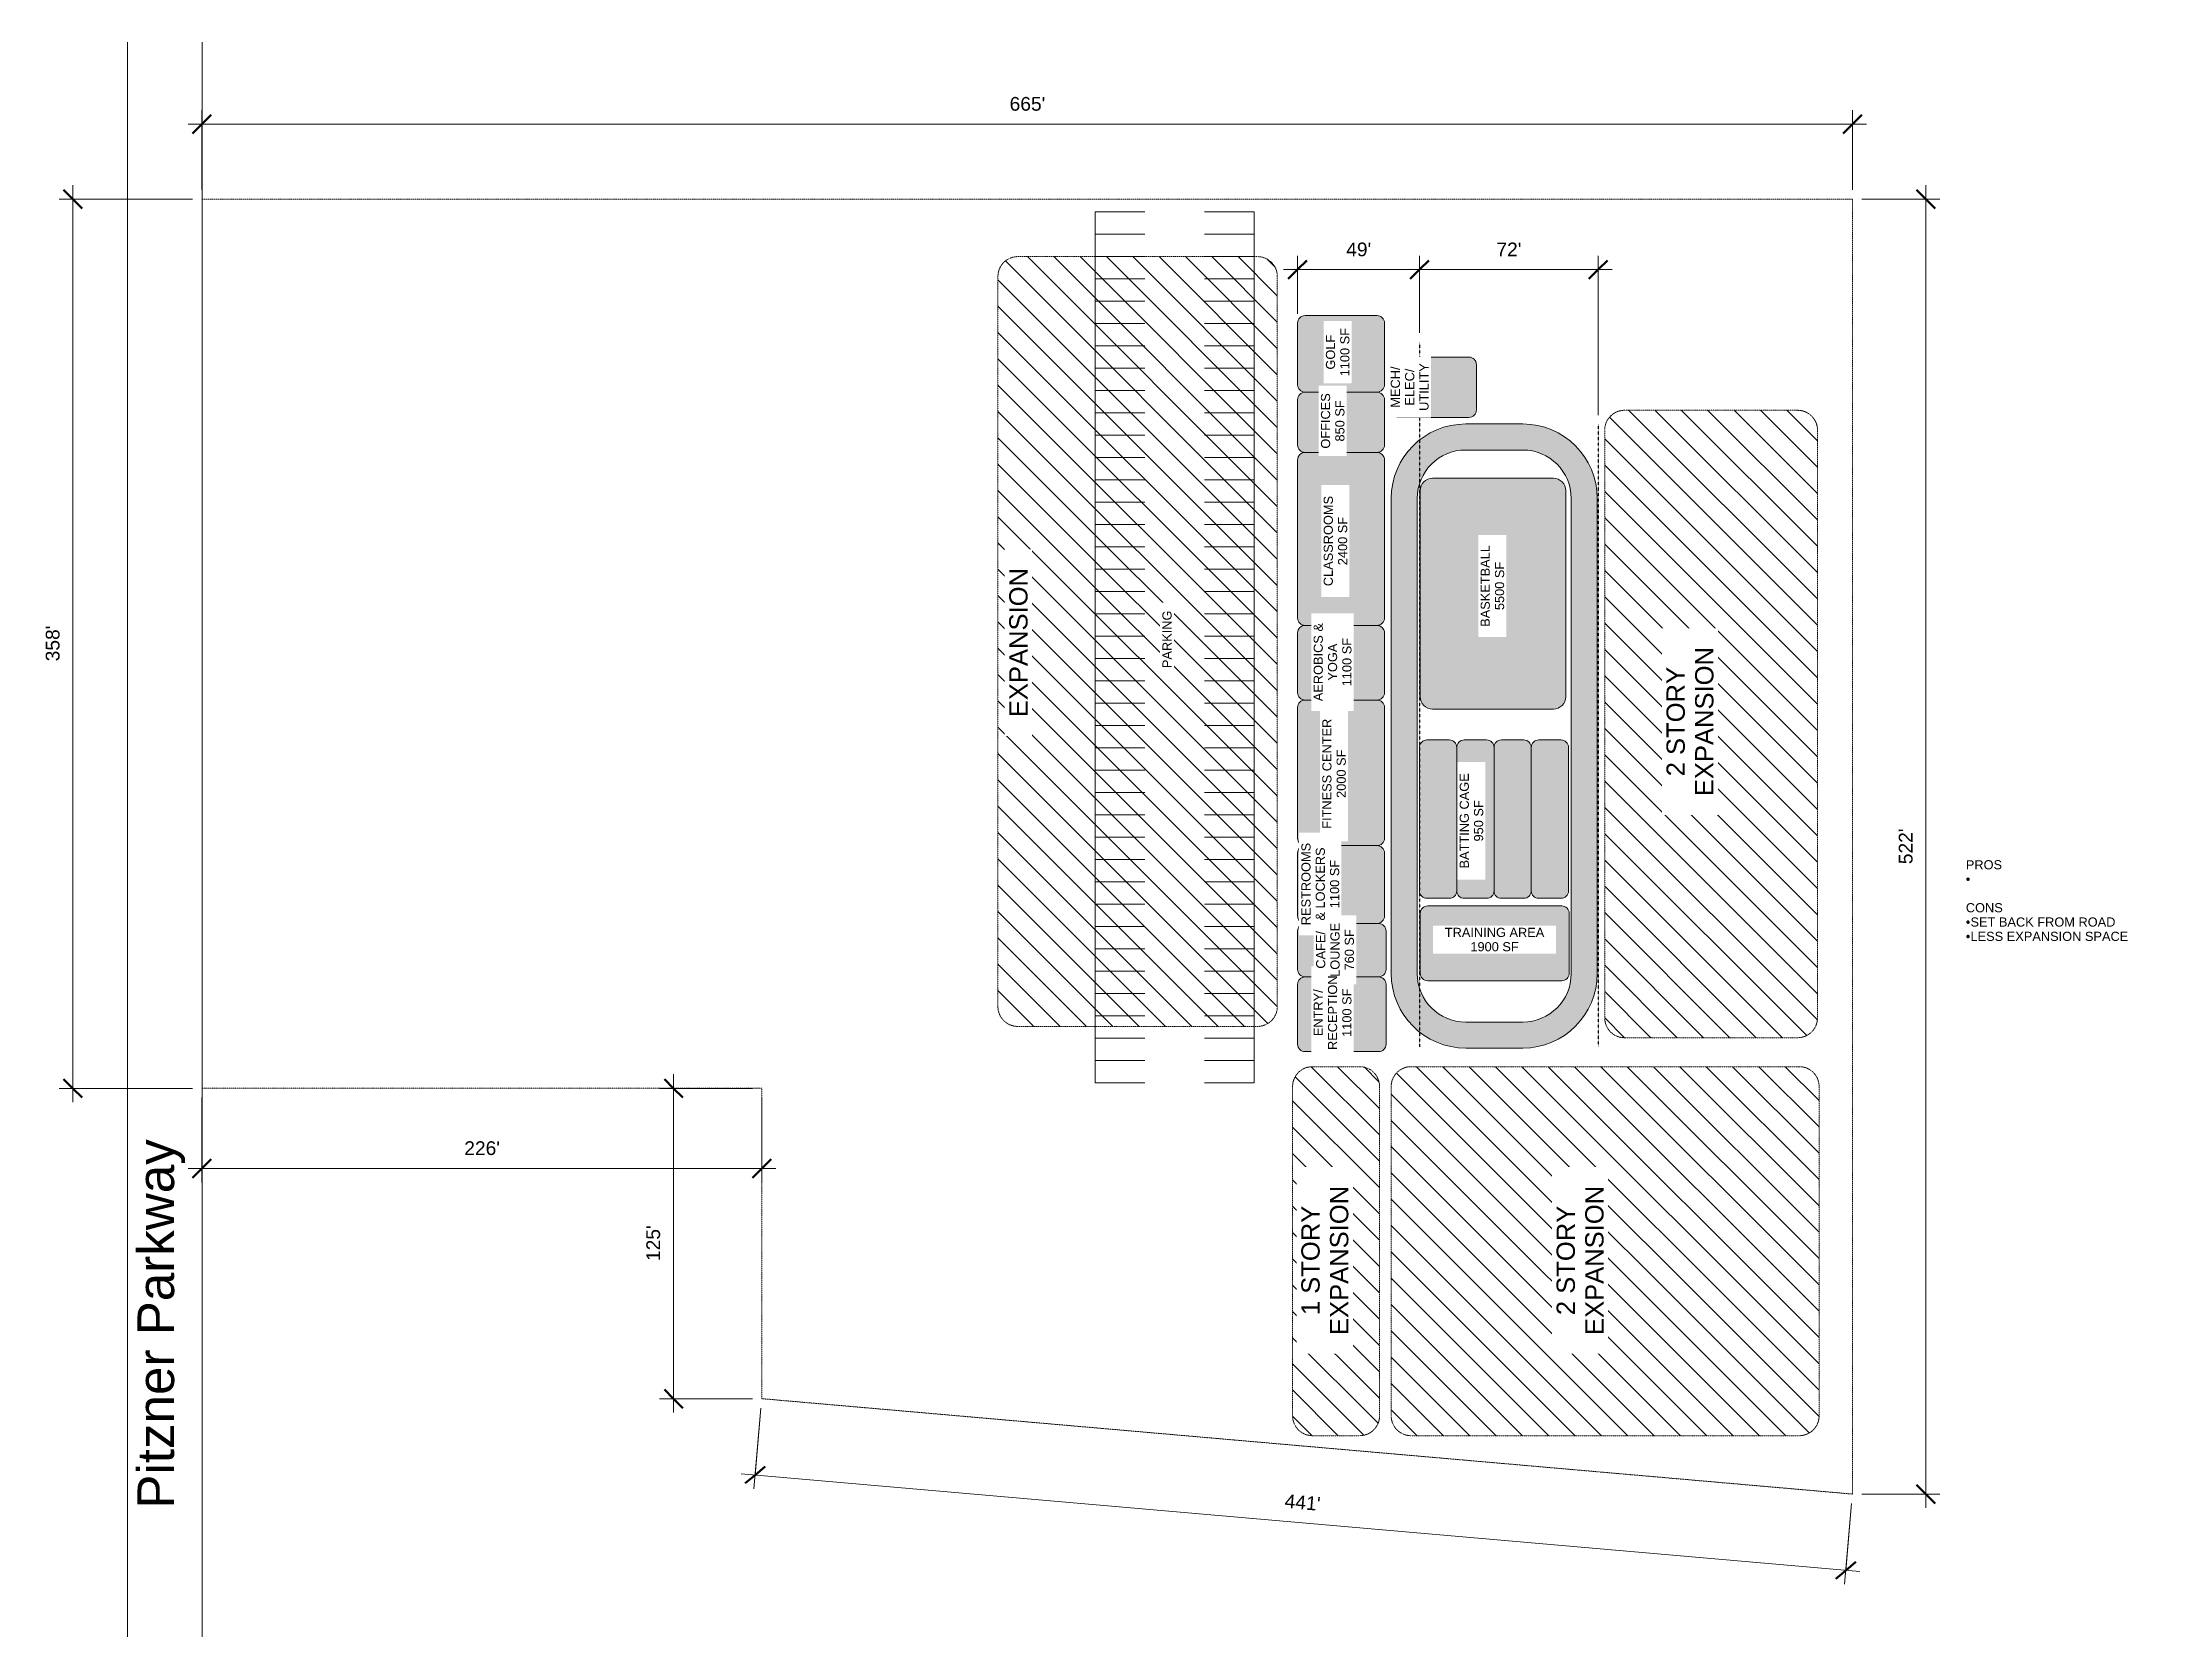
# Model space of a CAD drawing. Header units: inches. Extents: x -7427 to 42674, y -36022 to 16764.
# Drawn here: x 32296 to 42521, y -26422 to -18712 of the extents above; entities that cross this region are included whole.
import ezdxf

# ---------------------------------------------------------------- set-up
doc = ezdxf.new("R2010")
doc.units = ezdxf.units.IN
doc.header["$MEASUREMENT"] = 0
doc.linetypes.add('Dot 1_16_', pattern=[0.0625, 0, -0.0625])
doc.linetypes.add('Hidden 1_8_', pattern=[0.1875, 0.125, -0.0625])
for name, color, linetype, lineweight in [('A-ANNO-DIMS', 211, 'Continuous', 9), ('A-ANNO-DIMS-720', 211, 'Continuous', 9), ('A-DETL', 90, 'Continuous', 9), ('A-DETL-GENF', 92, 'Continuous', 9), ('A-DETL-HDLN', 90, 'Hidden 1_8_', 9), ('A-DETL-MEDM', 33, 'Continuous', 9), ('A-DETL-WIDE', 214, 'Continuous', 15), ('G-ANNO-TEXT', 231, 'Continuous', 9), ('L-SITE', 91, 'Continuous', 9)]:
    doc.layers.add(name, color=color, linetype=linetype, lineweight=lineweight)
doc.styles.add('Arial', font='arial.ttf', dxfattribs={"height": 44.258982})
doc.styles.add('Arial_1', font='arial.ttf', dxfattribs={"height": 88.517964})
doc.styles.add('Arial_2', font='arial.ttf', dxfattribs={"height": 66.388473})
doc.styles.add('Arial_3', font='arial.ttf', dxfattribs={"height": 177.035928})
doc.dimstyles.new('Linear_-_3_32__Arial', dxfattribs={"dimscale": 12, "dimtxt": 67.5, "dimasz": 7.5, "dimexe": 5.625, "dimexo": 3.75, "dimgap": 3.75, "dimtad": 1, "dimdec": 0, "dimrnd": 12, "dimzin": 1, "dimdsep": 46, "dimlunit": 4, "dimtxsty": 'Arial_2', "dimblk1": 'OBLIQUE', "dimblk2": 'OBLIQUE', "dimsah": 1, "dimcen": 0.09, "dimdle": 5.625, "dimazin": 0, "dimtfac": 1, "dimtdec": 4, "dimtix": 1, "dimtmove": 0, "dimatfit": 3, "dimfxl": 0, "dimtvp": 1, "dimfrac": 2, "dimtolj": 1, "dimtzin": 0, "dimarcsym": 0})
pattern_1 = [(135, (0, 0), (-63.63961, -63.63961), [])]

msp = doc.modelspace()

# ---------------------------------------------------------------- texts
at = {"layer": 'G-ANNO-TEXT', "color": 7, "char_height": 44.26, "attachment_point": 1, "line_spacing_factor": 0.938532, "style": 'Arial', "bg_fill": 3, "box_fill_scale": 1.25, "bg_fill_color": 0, "bg_fill_transparency": 0}
for s, insert, width in [('PROS', (41594, -22666.7), 205.089), ('CONS', (41594, -22874.4), 209.175)]:
    msp.add_mtext(s, dxfattribs=dict(at, insert=insert, width=width))

# ---------------------------------------------------------------- blocks, each defined once
blk = doc.blocks.new('Parking_Stall_Multiple - Parking_Stall_Multiple-257810-Level 1')
at = {"layer": 'L-SITE'}
for p, q in [((0, 0), (0, -108)), ((0, 0), (240, 0)), ((0, -108), (0, -216)), ((0, -108), (240, -108)), ((0, -108), (240, -108)), ((0, -216), (0, -273)), ((0, -216), (240, -216)), ((0, -216), (240, -216)), ((0, -273), (0, -324)), ((0, -324), (0, -432)), ((0, -324), (240, -324)), ((0, -324), (240, -324)), ((0, -432), (0, -540)), ((0, -432), (240, -432)), ((0, -432), (240, -432)), ((0, -540), (0, -648)), ((0, -540), (240, -540)), ((0, -540), (240, -540)), ((0, -648), (0, -756)), ((0, -648), (240, -648)), ((0, -648), (240, -648)), ((0, -756), (0, -864)), ((0, -756), (240, -756)), ((0, -756), (240, -756)), ((0, -864), (0, -972)), ((0, -864), (240, -864)), ((0, -864), (240, -864)), ((0, -972), (0, -1080)), ((0, -972), (240, -972)), ((0, -972), (240, -972)), ((0, -1080), (0, -1188)), ((0, -1080), (240, -1080)), ((0, -1080), (240, -1080)), ((0, -1188), (0, -1296)), ((0, -1188), (240, -1188)), ((0, -1188), (240, -1188)), ((0, -1296), (0, -1404)), ((0, -1296), (240, -1296)), ((0, -1296), (240, -1296)), ((0, -1404), (0, -1512)), ((0, -1404), (240, -1404)), ((0, -1404), (240, -1404)), ((0, -1512), (0, -1620)), ((0, -1512), (240, -1512)), ((0, -1512), (240, -1512)), ((0, -1620), (0, -1728)), ((0, -1620), (240, -1620)), ((0, -1620), (240, -1620)), ((0, -1728), (0, -1836)), ((0, -1728), (240, -1728)), ((0, -1728), (240, -1728)), ((0, -1836), (0, -1944)), ((0, -1836), (240, -1836)), ((0, -1836), (240, -1836)), ((0, -1944), (0, -2052)), ((0, -1944), (240, -1944)), ((0, -1944), (240, -1944)), ((0, -2052), (0, -2160)), ((0, -2052), (240, -2052)), ((0, -2052), (240, -2052)), ((0, -2160), (0, -2268)), ((0, -2160), (240, -2160)), ((0, -2160), (240, -2160)), ((0, -2268), (0, -2376)), ((0, -2268), (240, -2268)), ((0, -2268), (240, -2268)), ((0, -2376), (0, -2484)), ((0, -2376), (240, -2376)), ((0, -2376), (240, -2376)), ((0, -2484), (0, -2592)), ((0, -2484), (240, -2484)), ((0, -2484), (240, -2484)), ((0, -2592), (0, -2700)), ((0, -2592), (240, -2592)), ((0, -2592), (240, -2592)), ((0, -2700), (0, -2808)), ((0, -2700), (240, -2700)), ((0, -2700), (240, -2700)), ((0, -2808), (0, -2916)), ((0, -2808), (240, -2808)), ((0, -2808), (240, -2808)), ((0, -2916), (0, -3024)), ((0, -2916), (240, -2916)), ((0, -2916), (240, -2916)), ((0, -3024), (0, -3132)), ((0, -3024), (240, -3024)), ((0, -3024), (240, -3024)), ((0, -3132), (0, -3240)), ((0, -3132), (240, -3132)), ((0, -3132), (240, -3132)), ((0, -3240), (0, -3348)), ((0, -3240), (240, -3240)), ((0, -3240), (240, -3240)), ((0, -3348), (0, -3456)), ((0, -3348), (240, -3348)), ((0, -3348), (240, -3348)), ((0, -3456), (0, -3564)), ((0, -3456), (240, -3456)), ((0, -3456), (240, -3456)), ((0, -3564), (0, -3672)), ((0, -3564), (240, -3564)), ((0, -3564), (240, -3564)), ((0, -3672), (0, -3780)), ((0, -3672), (240, -3672)), ((0, -3672), (240, -3672)), ((0, -3780), (0, -3888)), ((0, -3780), (240, -3780)), ((0, -3780), (240, -3780)), ((0, -3888), (0, -3996)), ((0, -3888), (240, -3888)), ((0, -3888), (240, -3888)), ((0, -3996), (0, -4104)), ((0, -3996), (240, -3996)), ((0, -3996), (240, -3996)), ((0, -4104), (0, -4212)), ((0, -4104), (240, -4104)), ((0, -4104), (240, -4104)), ((0, -4212), (240, -4212))]:
    blk.add_line(p, q, dxfattribs=at)
blk = doc.blocks.new('Parking_Stall_Multiple - Parking_Stall_Multiple-V1-Level 1')
at = {"layer": 'L-SITE'}
for p, q in [((0, 4104), (0, 4212)), ((0, 4212), (240, 4212)), ((0, 4104), (240, 4104)), ((0, 3996), (0, 4104)), ((0, 4104), (240, 4104)), ((0, 3996), (240, 3996)), ((0, 3888), (0, 3996)), ((0, 3996), (240, 3996)), ((0, 3888), (240, 3888)), ((0, 3780), (0, 3888)), ((0, 3888), (240, 3888)), ((0, 3780), (240, 3780)), ((0, 3672), (0, 3780)), ((0, 3780), (240, 3780)), ((0, 3672), (240, 3672)), ((0, 3564), (0, 3672)), ((0, 3672), (240, 3672)), ((0, 3564), (240, 3564)), ((0, 3456), (0, 3564)), ((0, 3564), (240, 3564)), ((0, 3456), (240, 3456)), ((0, 3348), (0, 3456)), ((0, 3456), (240, 3456)), ((0, 3348), (240, 3348)), ((0, 3240), (0, 3348)), ((0, 3348), (240, 3348)), ((0, 3240), (240, 3240)), ((0, 3132), (0, 3240)), ((0, 3240), (240, 3240)), ((0, 3132), (240, 3132)), ((0, 3024), (0, 3132)), ((0, 3132), (240, 3132)), ((0, 3024), (240, 3024)), ((0, 2916), (0, 3024)), ((0, 3024), (240, 3024)), ((0, 2916), (240, 2916)), ((0, 2808), (0, 2916)), ((0, 2916), (240, 2916)), ((0, 2808), (240, 2808)), ((0, 2700), (0, 2808)), ((0, 2808), (240, 2808)), ((0, 2700), (240, 2700)), ((0, 2592), (0, 2700)), ((0, 2700), (240, 2700)), ((0, 2592), (240, 2592)), ((0, 2484), (0, 2592)), ((0, 2592), (240, 2592)), ((0, 2484), (240, 2484)), ((0, 2376), (0, 2484)), ((0, 2484), (240, 2484)), ((0, 2376), (240, 2376)), ((0, 2268), (0, 2376)), ((0, 2376), (240, 2376)), ((0, 2268), (240, 2268)), ((0, 2160), (0, 2268)), ((0, 2268), (240, 2268)), ((0, 2160), (240, 2160)), ((0, 2052), (0, 2160)), ((0, 2160), (240, 2160)), ((0, 2052), (240, 2052)), ((0, 1944), (0, 2052)), ((0, 2052), (240, 2052)), ((0, 1944), (132, 1944)), ((0, 1836), (0, 1944)), ((0, 1944), (132, 1944)), ((132, 1944), (240, 1944)), ((132, 1944), (240, 1944)), ((0, 1836), (240, 1836)), ((0, 1728), (0, 1836)), ((0, 1836), (240, 1836)), ((0, 1728), (240, 1728)), ((0, 1620), (0, 1728)), ((0, 1728), (240, 1728)), ((0, 1620), (240, 1620)), ((0, 1512), (0, 1620)), ((0, 1620), (240, 1620)), ((0, 1512), (240, 1512)), ((0, 1404), (0, 1512)), ((0, 1512), (240, 1512)), ((0, 1404), (240, 1404)), ((0, 1296), (0, 1404)), ((0, 1404), (240, 1404)), ((0, 1296), (240, 1296)), ((0, 1188), (0, 1296)), ((0, 1296), (240, 1296)), ((0, 1188), (240, 1188)), ((0, 1080), (0, 1188)), ((0, 1188), (240, 1188)), ((0, 1080), (240, 1080)), ((0, 972), (0, 1080)), ((0, 1080), (240, 1080)), ((0, 972), (240, 972)), ((0, 864), (0, 972)), ((0, 972), (240, 972)), ((0, 864), (240, 864)), ((0, 756), (0, 864)), ((0, 864), (240, 864)), ((0, 756), (240, 756)), ((0, 648), (0, 756)), ((0, 756), (240, 756)), ((0, 648), (240, 648)), ((0, 540), (0, 648)), ((0, 648), (240, 648)), ((0, 540), (240, 540)), ((0, 432), (0, 540)), ((0, 540), (240, 540)), ((0, 432), (240, 432)), ((0, 324), (0, 432)), ((0, 432), (240, 432)), ((0, 324), (240, 324)), ((0, 273), (0, 324)), ((0, 324), (240, 324)), ((0, 216), (0, 273)), ((0, 216), (240, 216)), ((0, 108), (0, 216)), ((0, 216), (240, 216)), ((0, 108), (240, 108)), ((0, 0), (0, 108)), ((0, 108), (240, 108)), ((0, 0), (240, 0))]:
    blk.add_line(p, q, dxfattribs=at)
blk = doc.blocks.new('DIMBLOCK32-Level 1')
at = {"layer": 'A-ANNO-DIMS-720', "lineweight": 50}
for p, q in [((41401, -19470), (41356, -19425)), ((41401, -19470), (41446, -19515)), ((41401, -25732), (41356, -25687)), ((41401, -25732), (41446, -25777))]:
    blk.add_line(p, q, dxfattribs=at)
at = {"layer": 'A-ANNO-DIMS-720'}
for p, q in [((41401, -19403), (41401, -25799)), ((41091, -19470), (41469, -19470)), ((41401, -19470), (41091, -19470)), ((41091, -25732), (41469, -25732)), ((41401, -25732), (41091, -25732))]:
    blk.add_line(p, q, dxfattribs=at)
at = {"layer": 'A-ANNO-DIMS-720', "color": 0, "insert": (41270, -22686), "char_height": 66.4, "width": 204.37, "attachment_point": 1, "rotation": 90, "line_spacing_factor": 0.938532, "style": 'Arial_2', "bg_fill": 3, "box_fill_scale": 1.25, "bg_fill_color": 0, "bg_fill_transparency": 0}
blk.add_mtext("522'", dxfattribs=at)
blk = doc.blocks.new('_Oblique')
at = {"color": 0, "linetype": 'ByBlock', "lineweight": -2}
blk.add_line((-0.5, -0.5), (0.5, 0.5), dxfattribs=at)
blk = doc.blocks.new('DIMBLOCK33-Level 1')
at = {"layer": 'A-ANNO-DIMS-720'}
for p, q in [((35770, -25316), (35736, -25707)), ((35742, -25640), (35770, -25316)), ((35675, -25634), (41081, -26107)), ((41042, -25777), (41008, -26168)), ((41014, -26101), (41042, -25777))]:
    blk.add_line(p, q, dxfattribs=at)
at = {"layer": 'A-ANNO-DIMS-720', "lineweight": 50}
for p, q in [((35742, -25640), (35693, -25680)), ((35742, -25640), (35791, -25599)), ((41014, -26101), (41063, -26060)), ((41014, -26101), (40965, -26142))]:
    blk.add_line(p, q, dxfattribs=at)
at = {"layer": 'A-ANNO-DIMS-720', "color": 0, "insert": (38305, -25732), "char_height": 66.4, "width": 204.37, "attachment_point": 1, "rotation": 355, "line_spacing_factor": 0.938532, "style": 'Arial_2', "bg_fill": 3, "box_fill_scale": 1.25, "bg_fill_color": 0, "bg_fill_transparency": 0}
blk.add_mtext("441'", dxfattribs=at)
blk = doc.blocks.new('DIMBLOCK34-Level 1')
at = {"layer": 'A-ANNO-DIMS-720'}
for p, q in [((35348, -25338), (35348, -23702)), ((35729, -23770), (35280, -23770)), ((35348, -23770), (35729, -23770)), ((35729, -25271), (35280, -25271)), ((35348, -25271), (35729, -25271))]:
    blk.add_line(p, q, dxfattribs=at)
at = {"layer": 'A-ANNO-DIMS-720', "lineweight": 50}
for p, q in [((35348, -23770), (35303, -23725)), ((35348, -23770), (35393, -23815)), ((35348, -25271), (35303, -25226)), ((35348, -25271), (35393, -25316))]:
    blk.add_line(p, q, dxfattribs=at)
at = {"layer": 'A-ANNO-DIMS-720', "color": 0, "insert": (35216, -24605), "char_height": 66.4, "width": 204.37, "attachment_point": 1, "rotation": 90, "line_spacing_factor": 0.938532, "style": 'Arial_2', "bg_fill": 3, "box_fill_scale": 1.25, "bg_fill_color": 0, "bg_fill_transparency": 0}
blk.add_mtext("125'", dxfattribs=at)
blk = doc.blocks.new('DIMBLOCK35-Level 1')
at = {"layer": 'A-ANNO-DIMS-720', "lineweight": 50}
for p, q in [((38953, -19811), (38908, -19856)), ((38953, -19811), (38998, -19766)), ((39817, -19811), (39772, -19856)), ((39817, -19811), (39862, -19766))]:
    blk.add_line(p, q, dxfattribs=at)
at = {"layer": 'A-ANNO-DIMS-720'}
for p, q in [((38953, -20116), (38953, -19744)), ((39884, -19811), (38953, -19811)), ((38953, -19811), (38953, -20116)), ((39817, -20514), (39817, -19744)), ((39817, -19811), (39817, -20514))]:
    blk.add_line(p, q, dxfattribs=at)
at = {"layer": 'A-ANNO-DIMS-720', "color": 0, "insert": (39325, -19680), "char_height": 66.4, "width": 143.31, "attachment_point": 1, "line_spacing_factor": 0.938532, "style": 'Arial_2', "bg_fill": 3, "box_fill_scale": 1.25, "bg_fill_color": 0, "bg_fill_transparency": 0}
blk.add_mtext("72'", dxfattribs=at)
blk = doc.blocks.new('DIMBLOCK36-Level 1')
at = {"layer": 'A-ANNO-DIMS-720'}
for p, q in [((38953, -19811), (38296, -19811)), ((38364, -20024), (38364, -19744)), ((38364, -19811), (38364, -20024)), ((38953, -20116), (38953, -19744)), ((38953, -19811), (38953, -20116))]:
    blk.add_line(p, q, dxfattribs=at)
at = {"layer": 'A-ANNO-DIMS-720', "lineweight": 50}
for p, q in [((38364, -19811), (38319, -19856)), ((38364, -19811), (38409, -19766)), ((38953, -19811), (38908, -19856)), ((38953, -19811), (38998, -19766))]:
    blk.add_line(p, q, dxfattribs=at)
at = {"layer": 'A-ANNO-DIMS-720', "color": 0, "insert": (38599, -19680), "char_height": 66.4, "width": 143.31, "attachment_point": 1, "line_spacing_factor": 0.938532, "style": 'Arial_2', "bg_fill": 3, "box_fill_scale": 1.25, "bg_fill_color": 0, "bg_fill_transparency": 0}
blk.add_mtext("49'", dxfattribs=at)
blk = doc.blocks.new('DIMBLOCK67-Level 1')
at = {"layer": 'A-ANNO-DIMS-720'}
for p, q in [((33068, -23815), (33068, -24225)), ((33068, -24157), (33068, -23815)), ((35774, -23815), (35774, -24225)), ((35774, -24157), (35774, -23815)), ((35842, -24157), (33001, -24157))]:
    blk.add_line(p, q, dxfattribs=at)
at = {"layer": 'A-ANNO-DIMS-720', "lineweight": 50}
for p, q in [((33068, -24157), (33113, -24112)), ((35774, -24157), (35819, -24112)), ((33068, -24157), (33023, -24202)), ((35774, -24157), (35729, -24202))]:
    blk.add_line(p, q, dxfattribs=at)
at = {"layer": 'A-ANNO-DIMS-720', "color": 0, "insert": (34336, -24026), "char_height": 66.4, "width": 204.37, "attachment_point": 1, "line_spacing_factor": 0.938532, "style": 'Arial_2', "bg_fill": 3, "box_fill_scale": 1.25, "bg_fill_color": 0, "bg_fill_transparency": 0}
blk.add_mtext("226'", dxfattribs=at)
blk = doc.blocks.new('DIMBLOCK68-Level 1')
at = {"layer": 'A-ANNO-DIMS-720'}
for p, q in [((33001, -19107), (41114, -19107)), ((33068, -19425), (33068, -19040)), ((33068, -19107), (33068, -19425)), ((41046, -19425), (41046, -19040)), ((41046, -19107), (41046, -19425))]:
    blk.add_line(p, q, dxfattribs=at)
at = {"layer": 'A-ANNO-DIMS-720', "lineweight": 50}
for p, q in [((33068, -19107), (33023, -19152)), ((33068, -19107), (33113, -19062)), ((41046, -19107), (41001, -19152)), ((41046, -19107), (41091, -19062))]:
    blk.add_line(p, q, dxfattribs=at)
at = {"layer": 'A-ANNO-DIMS-720', "color": 0, "insert": (36972, -18976), "char_height": 66.4, "width": 204.37, "attachment_point": 1, "line_spacing_factor": 0.938532, "style": 'Arial_2', "bg_fill": 3, "box_fill_scale": 1.25, "bg_fill_color": 0, "bg_fill_transparency": 0}
blk.add_mtext("665'", dxfattribs=at)
blk = doc.blocks.new('DIMBLOCK69-Level 1')
at = {"layer": 'A-ANNO-DIMS-720', "lineweight": 50}
for p, q in [((32444, -19470), (32399, -19425)), ((32444, -19470), (32489, -19515)), ((32444, -23770), (32399, -23725)), ((32444, -23770), (32489, -23815))]:
    blk.add_line(p, q, dxfattribs=at)
at = {"layer": 'A-ANNO-DIMS-720'}
for p, q in [((32444, -19403), (32444, -23837)), ((33023, -19470), (32377, -19470)), ((32444, -19470), (33023, -19470)), ((33023, -23770), (32377, -23770)), ((32444, -23770), (33023, -23770))]:
    blk.add_line(p, q, dxfattribs=at)
at = {"layer": 'A-ANNO-DIMS-720', "color": 0, "insert": (32313, -21705), "char_height": 66.4, "width": 204.37, "attachment_point": 1, "rotation": 90, "line_spacing_factor": 0.938532, "style": 'Arial_2', "bg_fill": 3, "box_fill_scale": 1.25, "bg_fill_color": 0, "bg_fill_transparency": 0}
blk.add_mtext("358'", dxfattribs=at)

# ---------------------------------------------------------------- hatches: boundary and pattern name
at = {"layer": 'A-DETL-GENF'}
h = msp.add_hatch(dxfattribs=at)
h.set_pattern_fill('FP_1', color=9, style=0, pattern_type=2)
h.set_pattern_definition(pattern_1)
h.paths.add_polyline_path([(37517.8, -23470.6), (38176.8, -23470.4), (38183.7, -23469.6), (38190.4, -23468.4), (38197, -23466.7), (38203.5, -23464.6), (38209.9, -23461.9), (38216, -23458.9), (38221.9, -23455.4), (38227.5, -23451.5), (38232.9, -23447.2), (38237.9, -23442.5), (38242.6, -23437.5), (38246.9, -23432.1), (38250.8, -23426.5), (38254.3, -23420.6), (38257.3, -23414.5), (38259.9, -23408.2), (38262.1, -23401.7), (38263.8, -23395), (38265, -23388.3), (38265.8, -23381.5), (38266, -23374.6), (38265.8, -19837.1), (38265, -19830.3), (38263.8, -19823.6), (38262.1, -19816.9), (38259.9, -19810.4), (38257.3, -19804.1), (38254.3, -19798), (38250.8, -19792.1), (38246.9, -19786.4), (38242.6, -19781.1), (38237.9, -19776.1), (38232.9, -19771.4), (38227.5, -19767.1), (38221.9, -19763.2), (38216, -19759.7), (38209.9, -19756.6), (38203.5, -19754), (38197, -19751.9), (38190.4, -19750.2), (38183.7, -19748.9), (38176.8, -19748.2), (38170, -19748), (37004.6, -19748.2), (36997.8, -19748.9), (36991.1, -19750.2), (36984.4, -19751.9), (36977.9, -19754), (36971.6, -19756.6), (36965.5, -19759.7), (36959.6, -19763.2), (36953.9, -19767.1), (36948.6, -19771.4), (36943.6, -19776.1), (36938.9, -19781.1), (36934.6, -19786.4), (36930.7, -19792.1), (36927.2, -19798), (36924.1, -19804.1), (36921.5, -19810.4), (36919.4, -19816.9), (36917.7, -19823.6), (36916.4, -19830.3), (36915.7, -19837.1), (36915.5, -19844), (36915.7, -23381.5), (36916.4, -23388.3), (36917.7, -23395), (36919.4, -23401.7), (36921.5, -23408.2), (36924.1, -23414.5), (36927.2, -23420.6), (36930.7, -23426.5), (36934.6, -23432.1), (36938.9, -23437.5), (36943.6, -23442.5), (36948.6, -23447.2), (36953.9, -23451.5), (36959.6, -23455.4), (36965.5, -23458.9), (36971.6, -23461.9), (36977.9, -23464.6), (36984.4, -23466.7), (36991.1, -23468.4), (36997.8, -23469.6), (37004.6, -23470.4), (37011.5, -23470.6)], flags=0)
for color, points in [(253, [(38596.3, -20403.5), (38752.1, -20403.3), (38756.1, -20402.6), (38759.9, -20401.5), (38763.7, -20399.9), (38767.2, -20398), (38770.5, -20395.7), (38773.5, -20393), (38776.2, -20390), (38778.5, -20386.7), (38780.5, -20383.1), (38782, -20379.4), (38783.2, -20375.5), (38783.8, -20371.5), (38784.1, -20367.5), (38783.8, -20065.3), (38783.2, -20061.3), (38782, -20057.4), (38780.5, -20053.7), (38778.5, -20050.2), (38776.2, -20046.9), (38773.5, -20043.9), (38770.5, -20041.2), (38767.2, -20038.8), (38763.7, -20036.9), (38759.9, -20035.3), (38756.1, -20034.2), (38752.1, -20033.5), (38748.1, -20033.3), (38395.9, -20033.5), (38391.9, -20034.2), (38388, -20035.3), (38384.3, -20036.9), (38380.6, -20038.9), (38377.5, -20041.2), (38374.5, -20043.9), (38371.8, -20046.9), (38369.4, -20050.2), (38367.5, -20053.7), (38365.9, -20057.4), (38364.8, -20061.3), (38364.2, -20065.3), (38363.9, -20069.3), (38364.2, -20371.5), (38364.8, -20375.5), (38365.9, -20379.4), (38367.5, -20383.1), (38369.4, -20386.7), (38371.8, -20390), (38374.5, -20393), (38377.5, -20395.7), (38380.8, -20398), (38384.3, -20399.9), (38388, -20401.5), (38391.9, -20402.6), (38395.9, -20403.3), (38399.9, -20403.5)]), (8, [(39192.1, -20525.3), (39196.1, -20525.1), (39200.1, -20524.4), (39204, -20523.3), (39207.7, -20521.8), (39211.2, -20519.8), (39214.5, -20517.5), (39217.5, -20514.8), (39220.2, -20511.8), (39222.6, -20508.5), (39224.5, -20504.9), (39226.1, -20501.2), (39227.2, -20497.3), (39227.8, -20493.4), (39228.1, -20489.3), (39227.8, -20266), (39227.2, -20262), (39226.1, -20258.1), (39224.5, -20254.4), (39222.6, -20250.9), (39220.2, -20247.6), (39217.5, -20244.6), (39214.5, -20241.9), (39211.2, -20239.5), (39207.7, -20237.6), (39204, -20236), (39200.1, -20234.9), (39196.1, -20234.2), (39192.1, -20234), (38839.9, -20234.2), (38835.9, -20234.9), (38832.1, -20236), (38828.3, -20237.6), (38824.8, -20239.5), (38821.5, -20241.9), (38818.5, -20244.6), (38815.8, -20247.6), (38812, -20253.4), (38811.5, -20254.4), (38810, -20258.1), (38808.9, -20262), (38808.2, -20266), (38807.9, -20270), (38808.2, -20493.4), (38808.9, -20497.3), (38810, -20501.2), (38812, -20505.9), (38813.5, -20508.5), (38815.8, -20511.8), (38818.5, -20514.8), (38821.5, -20517.5), (38824.8, -20519.8), (38828.3, -20521.8), (38832.1, -20523.3), (38835.9, -20524.4), (38839.9, -20525.1), (38843.9, -20525.3)]), (253, [(38748.1, -20694.8), (38752.1, -20694.6), (38756.1, -20693.9), (38759.9, -20692.8), (38763.7, -20691.3), (38767.2, -20689.3), (38770.5, -20687), (38773.5, -20684.3), (38776.2, -20681.3), (38778.5, -20678), (38780.5, -20674.4), (38782, -20670.7), (38783.2, -20666.8), (38783.8, -20662.9), (38784.1, -20658.8), (38783.8, -20435.5), (38783.2, -20431.5), (38782, -20427.6), (38780.5, -20423.9), (38778.5, -20420.4), (38776.2, -20417.1), (38773.5, -20414.1), (38770.5, -20411.4), (38767.2, -20409), (38763.7, -20407.1), (38759.9, -20405.5), (38756.1, -20404.4), (38751.5, -20403.7), (38748.1, -20403.5), (38395.9, -20403.7), (38391.9, -20404.4), (38388, -20405.5), (38384.3, -20407.1), (38380.6, -20409.1), (38377.5, -20411.4), (38374.5, -20414.1), (38371.8, -20417.1), (38369.4, -20420.4), (38367.5, -20423.9), (38365.9, -20427.6), (38364.8, -20431.5), (38364.2, -20435.5), (38363.9, -20439.5), (38364.2, -20662.9), (38364.8, -20666.8), (38365.9, -20670.7), (38367.5, -20674.4), (38369.4, -20678), (38371.8, -20681.3), (38374.5, -20684.3), (38377.5, -20687), (38380.8, -20689.3), (38384.3, -20691.3), (38388, -20692.8), (38391.9, -20693.9), (38395.9, -20694.6), (38399.9, -20694.8), (38596.3, -20694.8)]), (253, [(38596.3, -21531.4), (38752.1, -21531.2), (38756.1, -21530.5), (38759.9, -21529.4), (38763.7, -21527.9), (38767.2, -21525.9), (38770.5, -21523.6), (38773.5, -21520.9), (38776.2, -21517.9), (38778.5, -21514.6), (38780.5, -21511), (38782, -21507.3), (38783.2, -21503.4), (38783.8, -21499.4), (38784.1, -21495.4), (38783.8, -20726.8), (38783.2, -20722.8), (38782, -20718.9), (38780.5, -20715.2), (38778.5, -20711.7), (38776.2, -20708.4), (38773.5, -20705.4), (38770.5, -20702.7), (38767.2, -20700.3), (38763.7, -20698.4), (38759.9, -20696.8), (38756.1, -20695.7), (38752.1, -20695), (38748.1, -20694.8), (38395.9, -20695), (38391.9, -20695.7), (38388, -20696.8), (38384.3, -20698.4), (38380.6, -20700.4), (38377.5, -20702.7), (38374.5, -20705.4), (38371.8, -20708.4), (38369.4, -20711.7), (38367.5, -20715.2), (38365.9, -20718.9), (38364.8, -20722.8), (38364.2, -20726.8), (38363.9, -20730.8), (38364.2, -21499.4), (38364.8, -21503.4), (38365.9, -21507.3), (38367.5, -21511), (38369.4, -21514.6), (38371.8, -21517.9), (38374.5, -21520.9), (38377.5, -21523.6), (38380.8, -21525.9), (38384.3, -21527.9), (38388, -21529.4), (38391.9, -21530.5), (38395.9, -21531.2), (38399.9, -21531.4)]), (253, [(39600.4, -21936), (39605.7, -21935.8), (39610.9, -21935.1), (39616, -21934), (39621, -21932.4), (39625.8, -21930.4), (39630.4, -21928), (39634.9, -21925.2), (39639, -21922), (39642.9, -21918.5), (39646.4, -21914.6), (39650.1, -21909.7), (39652.4, -21906), (39654.8, -21901.4), (39656.8, -21896.6), (39658.4, -21891.6), (39659.5, -21886.5), (39660.2, -21881.3), (39660.4, -21876), (39660.2, -20874.5), (39659.5, -20869.3), (39658.4, -20864.2), (39656.8, -20859.2), (39654.8, -20854.3), (39652.4, -20849.7), (39649.6, -20845.3), (39646.4, -20841.1), (39642.9, -20837.3), (39639, -20833.7), (39634.9, -20830.5), (39630.4, -20827.7), (39625.8, -20825.3), (39621, -20823.3), (39616, -20821.7), (39610.9, -20820.6), (39605.7, -20819.9), (39600.4, -20819.7), (39011.1, -20819.9), (39005.9, -20820.6), (39000.8, -20821.7), (38995.8, -20823.3), (38991, -20825.3), (38986.3, -20827.7), (38981.9, -20830.5), (38977.7, -20833.7), (38973.9, -20837.3), (38970.4, -20841.1), (38967.2, -20845.3), (38964.4, -20849.7), (38961.9, -20854.3), (38959.9, -20859.2), (38958.4, -20864.2), (38957.2, -20869.3), (38956.5, -20874.5), (38956.3, -20879.7), (38956.5, -21881.3), (38957.2, -21886.5), (38958.4, -21891.6), (38959.9, -21896.6), (38961.9, -21901.4), (38964.4, -21906), (38967.2, -21910.5), (38970.4, -21914.6), (38973.9, -21918.5), (38977.7, -21922), (38981.9, -21925.2), (38986.3, -21928), (38991, -21930.4), (38995.8, -21932.4), (39000.8, -21934), (39005.9, -21935.1), (39011.1, -21935.8), (39016.3, -21936), (39459.2, -21936)]), (253, [(38748.1, -21892.2), (38752.1, -21891.9), (38756.1, -21891.3), (38759.9, -21890.1), (38763.7, -21888.6), (38767.2, -21886.6), (38770.5, -21884.3), (38773.5, -21881.6), (38776.2, -21878.6), (38778.5, -21875.3), (38780.5, -21871.8), (38782, -21868.1), (38783.2, -21864.2), (38783.8, -21860.2), (38784.1, -21856.2), (38783.8, -21563.4), (38783.2, -21559.4), (38782, -21555.5), (38780.5, -21551.8), (38778.5, -21548.3), (38776.2, -21545), (38773.5, -21542), (38770.5, -21539.3), (38767.2, -21536.9), (38763.7, -21535), (38759.9, -21533.4), (38756.1, -21532.3), (38751.5, -21531.6), (38748.1, -21531.4), (38395.9, -21531.6), (38391.9, -21532.3), (38388, -21533.4), (38384.3, -21535), (38380.6, -21537), (38377.5, -21539.3), (38374.5, -21542), (38371.8, -21545), (38369.4, -21548.3), (38367.5, -21551.8), (38365.9, -21555.5), (38364.8, -21559.4), (38364.2, -21563.4), (38363.9, -21567.4), (38364.2, -21860.2), (38364.8, -21864.2), (38365.9, -21868.1), (38367.5, -21871.8), (38369.4, -21875.3), (38371.8, -21878.6), (38374.5, -21881.6), (38377.5, -21884.3), (38380.8, -21886.6), (38384.3, -21888.6), (38388, -21890.1), (38391.9, -21891.3), (38395.9, -21891.9), (38399.9, -21892.2)]), (253, [(38399.9, -22596.3), (38752.1, -22596.1), (38756.1, -22595.4), (38759.9, -22594.3), (38763.7, -22592.7), (38767.3, -22590.7), (38770.5, -22588.4), (38773.5, -22585.7), (38776.2, -22582.7), (38778.5, -22579.4), (38780.5, -22575.9), (38782, -22572.2), (38783.2, -22568.3), (38783.8, -22564.3), (38784.1, -22560.3), (38783.8, -21924.1), (38783.2, -21920.2), (38782, -21916.3), (38780.5, -21912.5), (38778.5, -21909), (38776.2, -21905.7), (38773.5, -21902.7), (38770.5, -21900), (38767.2, -21897.7), (38763.7, -21895.7), (38759.9, -21894.2), (38756.1, -21893.1), (38751.5, -21892.4), (38748.1, -21892.2), (38395.9, -21892.4), (38391.9, -21893.1), (38388, -21894.2), (38384.3, -21895.7), (38380.6, -21897.8), (38377.5, -21900), (38374.5, -21902.7), (38371.8, -21905.7), (38369.1, -21909.7), (38367.5, -21912.5), (38365.9, -21916.3), (38364.8, -21920.2), (38364.2, -21924.1), (38363.9, -21928.2), (38364.2, -22564.3), (38364.8, -22568.3), (38365.9, -22572.2), (38367.5, -22575.9), (38369.4, -22579.4), (38371.8, -22582.7), (38374.5, -22585.7), (38377.5, -22588.4), (38380.8, -22590.8), (38384.3, -22592.7), (38388, -22594.3), (38391.9, -22595.4), (38395.9, -22596.1)]), (253, [(39027.8, -22851), (39101.3, -22850.8), (39105.3, -22850.1), (39109.2, -22849), (39112.9, -22847.4), (39116.4, -22845.5), (39119.7, -22843.2), (39122.7, -22840.5), (39125.4, -22837.5), (39127.8, -22834.2), (39129.7, -22830.6), (39131.3, -22826.9), (39132.4, -22823), (39133.1, -22817.7), (39133.3, -22815), (39133.1, -22117.2), (39132.4, -22113.2), (39131.3, -22109.3), (39129.7, -22105.6), (39127.8, -22102.1), (39125.4, -22098.8), (39122.7, -22095.8), (39119.7, -22093.1), (39116.4, -22090.8), (39112.9, -22088.8), (39109.2, -22087.3), (39105.3, -22086.1), (39101.3, -22085.5), (39097.3, -22085.2), (38985.2, -22085.5), (38981.2, -22086.1), (38977.3, -22087.3), (38973.6, -22088.8), (38970, -22090.8), (38966.7, -22093.1), (38963.7, -22095.8), (38961, -22098.8), (38958.7, -22102.1), (38956.8, -22105.6), (38955.2, -22109.3), (38954.1, -22113.2), (38953.4, -22117.2), (38953.2, -22121.2), (38953.4, -22819), (38954.1, -22823), (38955.2, -22826.9), (38956.8, -22830.6), (38958.7, -22834.2), (38961, -22837.5), (38963.7, -22840.5), (38966.7, -22843.2), (38970, -22845.5), (38973.6, -22847.4), (38977.3, -22849), (38981.2, -22850.1), (38985.2, -22850.8), (38989.2, -22851)]), (253, [(39243.5, -22851), (39281.4, -22850.8), (39285.4, -22850.1), (39289.3, -22849), (39293, -22847.4), (39296.5, -22845.5), (39299.8, -22843.2), (39302.8, -22840.5), (39305.5, -22837.5), (39307.8, -22834.2), (39309.8, -22830.6), (39311.3, -22826.9), (39312.5, -22823), (39313.2, -22817.7), (39313.4, -22815), (39313.1, -22117.2), (39312.5, -22113.2), (39311.3, -22109.3), (39309.8, -22105.6), (39307.8, -22102.1), (39305.5, -22098.8), (39302.8, -22095.8), (39299.8, -22093.1), (39296.5, -22090.8), (39293, -22088.8), (39289.3, -22087.3), (39285.4, -22086.1), (39281.4, -22085.5), (39277.4, -22085.2), (39165.2, -22085.5), (39161.3, -22086.1), (39157.4, -22087.3), (39153.7, -22088.8), (39150.1, -22090.8), (39146.8, -22093.1), (39143.8, -22095.8), (39141.1, -22098.8), (39138.8, -22102.1), (39136.8, -22105.6), (39135.3, -22109.3), (39134.2, -22113.2), (39133.5, -22117.2), (39133.3, -22121.2), (39133.5, -22819), (39134.2, -22823), (39135.3, -22826.9), (39136.8, -22830.6), (39138.8, -22834.2), (39141.1, -22837.5), (39143.8, -22840.5), (39146.8, -22843.2), (39150.1, -22845.5), (39153.7, -22847.4), (39157.4, -22849), (39161.3, -22850.1), (39165.2, -22850.8), (39169.3, -22851)]), (253, [(39349.4, -22851), (39461.5, -22850.8), (39465.5, -22850.1), (39469.3, -22849), (39473.1, -22847.4), (39476.6, -22845.5), (39479.9, -22843.2), (39482.9, -22840.5), (39485.6, -22837.5), (39487.9, -22834.2), (39489.9, -22830.6), (39491.4, -22826.9), (39492.5, -22823), (39493.3, -22817.7), (39493.4, -22815), (39493.2, -22117.2), (39492.5, -22113.2), (39491.4, -22109.3), (39489.9, -22105.6), (39487.9, -22102.1), (39485.6, -22098.8), (39482.9, -22095.8), (39479.9, -22093.1), (39476.6, -22090.8), (39473.1, -22088.8), (39469.3, -22087.3), (39465.5, -22086.1), (39459.2, -22085.3), (39457.4, -22085.2), (39345.3, -22085.5), (39341.4, -22086.1), (39337.5, -22087.3), (39333.7, -22088.8), (39330.2, -22090.8), (39326.9, -22093.1), (39323.9, -22095.8), (39321.2, -22098.8), (39318.9, -22102.1), (39316.9, -22105.6), (39315.4, -22109.3), (39314.3, -22113.2), (39313.6, -22117.2), (39313.4, -22121.2), (39313.6, -22819), (39314.3, -22823), (39315.4, -22826.9), (39316.9, -22830.6), (39318.9, -22834.2), (39321.2, -22837.5), (39323.9, -22840.5), (39326.9, -22843.2), (39330.2, -22845.5), (39333.7, -22847.4), (39337.5, -22849), (39341.4, -22850.1), (39345.3, -22850.8)]), (253, [(39529.4, -22851), (39641.6, -22850.8), (39645.5, -22850.1), (39649.4, -22849), (39653.2, -22847.4), (39656.7, -22845.5), (39660, -22843.2), (39663, -22840.5), (39665.7, -22837.5), (39668, -22834.2), (39670, -22830.6), (39671.5, -22826.9), (39672.6, -22823), (39673.4, -22817.7), (39673.5, -22815), (39673.3, -22117.2), (39672.6, -22113.2), (39671.5, -22109.3), (39670, -22105.6), (39668, -22102.1), (39665.7, -22098.8), (39663, -22095.8), (39660, -22093.1), (39656.7, -22090.8), (39653.2, -22088.8), (39649.4, -22087.3), (39645.5, -22086.1), (39641.6, -22085.5), (39637.5, -22085.2), (39525.4, -22085.5), (39521.4, -22086.1), (39517.6, -22087.3), (39513.8, -22088.8), (39510.3, -22090.8), (39507, -22093.1), (39504, -22095.8), (39501.3, -22098.8), (39499, -22102.1), (39497, -22105.6), (39495.5, -22109.3), (39494.4, -22113.2), (39493.7, -22117.2), (39493.4, -22121.2), (39493.7, -22819), (39494.4, -22823), (39495.5, -22826.9), (39497, -22830.6), (39499, -22834.2), (39501.3, -22837.5), (39504, -22840.5), (39507, -22843.2), (39510.3, -22845.5), (39513.8, -22847.4), (39517.6, -22849), (39521.4, -22850.1), (39525.4, -22850.8)]), (31, [(38399.9, -22972.9), (38752.1, -22972.7), (38756.1, -22972), (38759.9, -22970.9), (38763.7, -22969.3), (38767.2, -22967.4), (38770.5, -22965), (38773.5, -22962.3), (38776.2, -22959.3), (38778.5, -22956), (38780.5, -22952.5), (38782, -22948.8), (38783.2, -22944.9), (38783.8, -22940.9), (38784.1, -22936.9), (38783.8, -22628.3), (38783.2, -22624.3), (38782, -22620.4), (38780.5, -22616.7), (38778.5, -22613.1), (38776.2, -22609.8), (38773.5, -22606.8), (38770.5, -22604.1), (38767.2, -22601.8), (38763.7, -22599.9), (38759.9, -22598.3), (38756.1, -22597.2), (38752.1, -22596.5), (38748.1, -22596.3), (38395.9, -22596.5), (38391.9, -22597.2), (38388, -22598.3), (38384.3, -22599.9), (38380.6, -22601.9), (38377.5, -22604.1), (38374.5, -22606.8), (38371.8, -22609.8), (38369.4, -22613.1), (38367.5, -22616.7), (38365.9, -22620.4), (38364.8, -22624.3), (38364.2, -22628.3), (38363.9, -22632.3), (38364.2, -22940.9), (38364.8, -22944.9), (38365.9, -22948.8), (38367.5, -22952.5), (38369.4, -22956), (38371.8, -22959.3), (38374.5, -22962.3), (38377.5, -22965), (38380.8, -22967.4), (38384.3, -22969.3), (38388, -22970.9), (38391.9, -22972), (38395.9, -22972.7)]), (253, [(39640.9, -23249.6), (39644.9, -23249.4), (39648.9, -23248.7), (39652.8, -23247.6), (39656.5, -23246), (39660, -23244.1), (39663.3, -23241.7), (39666.3, -23239), (39669, -23236), (39671.4, -23232.7), (39673.3, -23229.2), (39674.9, -23225.4), (39676, -23221.6), (39676.6, -23217.6), (39676.9, -23213.6), (39676.6, -22919.6), (39676, -22915.6), (39674.8, -22911.8), (39673.3, -22908), (39671.4, -22904.5), (39669, -22901.2), (39666.3, -22898.2), (39663.3, -22895.5), (39660, -22893.2), (39656.5, -22891.2), (39652.8, -22889.7), (39648.9, -22888.6), (39644.9, -22887.9), (39640.9, -22887.7), (38988.8, -22887.9), (38984.9, -22888.6), (38981, -22889.7), (38977.2, -22891.2), (38973.7, -22893.2), (38970.4, -22895.5), (38967.4, -22898.2), (38964.7, -22901.2), (38962.4, -22904.5), (38960.4, -22908), (38958.9, -22911.8), (38957.8, -22915.6), (38957.1, -22919.6), (38956.9, -22923.7), (38957.1, -23217.6), (38957.8, -23221.6), (38958.9, -23225.5), (38960.4, -23229.2), (38962.4, -23232.7), (38964.7, -23236), (38967.4, -23239), (38970.4, -23241.7), (38973.7, -23244.1), (38977.2, -23246), (38981, -23247.6), (38984.9, -23248.7), (38988.8, -23249.4), (38992.9, -23249.6), (39243.5, -23249.6)]), (153, [(38755.4, -23230.9), (38759.4, -23230.7), (38763.4, -23230), (38767.3, -23228.9), (38771, -23227.3), (38774.5, -23225.4), (38777.8, -23223), (38780.8, -23220.3), (38783.5, -23217.3), (38785.8, -23214), (38787.8, -23210.5), (38789.3, -23206.8), (38790.5, -23202.9), (38791.1, -23198.9), (38791.4, -23194.9), (38791.1, -23004.9), (38790.5, -23000.9), (38789.3, -22997), (38787.8, -22993.3), (38785.8, -22989.7), (38783.5, -22986.4), (38780.8, -22983.4), (38777.8, -22980.7), (38774.5, -22978.4), (38771, -22976.5), (38767.3, -22974.9), (38763.4, -22973.8), (38759.4, -22973.1), (38755.4, -22972.9), (38395.9, -22973.1), (38391.9, -22973.8), (38388, -22974.9), (38384.3, -22976.5), (38380.6, -22978.5), (38377.5, -22980.7), (38374.5, -22983.4), (38371.8, -22986.4), (38369.4, -22989.7), (38367.5, -22993.3), (38365.9, -22997), (38364.8, -23000.9), (38364.2, -23004.9), (38363.9, -23008.9), (38364.2, -23198.9), (38364.8, -23202.9), (38365.9, -23206.8), (38367.5, -23210.5), (38369.4, -23214), (38371.8, -23217.3), (38374.5, -23220.3), (38377.5, -23223), (38380.8, -23225.4), (38384.3, -23227.3), (38388, -23228.9), (38391.9, -23230), (38395.9, -23230.7), (38399.9, -23230.9), (38596.3, -23230.9)]), (153, [(38755.4, -23592.4), (38759.4, -23592.1), (38763.4, -23591.5), (38767.3, -23590.3), (38771, -23588.8), (38774.5, -23586.8), (38777.8, -23584.5), (38780.8, -23581.8), (38783.5, -23578.8), (38785.8, -23575.5), (38787.8, -23572), (38789.3, -23568.3), (38790.5, -23564.4), (38791.1, -23560.4), (38791.4, -23556.4), (38791.1, -23262.9), (38790.5, -23258.9), (38789.3, -23255), (38787.8, -23251.3), (38785.8, -23247.7), (38783.5, -23244.4), (38780.8, -23241.4), (38777.8, -23238.7), (38774.5, -23236.4), (38771, -23234.5), (38767.3, -23232.9), (38763.4, -23231.8), (38758.8, -23231.1), (38755.4, -23230.9), (38395.9, -23231.1), (38391.9, -23231.8), (38388, -23232.9), (38384.3, -23234.5), (38380.6, -23236.5), (38377.5, -23238.7), (38374.5, -23241.4), (38371.8, -23244.4), (38369.4, -23247.7), (38367.5, -23251.3), (38365.9, -23255), (38364.8, -23258.9), (38364.2, -23262.9), (38363.9, -23271.7), (38364.2, -23560.4), (38364.8, -23564.4), (38365.9, -23568.3), (38367.5, -23572), (38369.4, -23575.5), (38371.8, -23578.8), (38374.5, -23581.8), (38377.5, -23584.5), (38380.8, -23586.8), (38384.3, -23588.8), (38388, -23590.3), (38391.9, -23591.5), (38395.9, -23592.1), (38399.9, -23592.4), (38596.3, -23592.4)])]:
    msp.add_hatch(color=color, dxfattribs=at).paths.add_polyline_path(points, flags=0)
h = msp.add_hatch(dxfattribs=at)
h.set_pattern_fill('FP_1', color=9, style=0, pattern_type=2)
h.set_pattern_definition(pattern_1)
h.paths.add_polyline_path([(40106.3, -23525.3), (40787.8, -23525), (40794.6, -23524.3), (40801.3, -23523.1), (40808, -23521.4), (40814.5, -23519.2), (40820.8, -23516.6), (40826.9, -23513.5), (40832.8, -23510), (40838.4, -23506.1), (40843.8, -23501.8), (40848.8, -23497.1), (40853.5, -23492.1), (40857.8, -23486.8), (40861.7, -23481.2), (40865.2, -23475.3), (40868.2, -23469.1), (40870.9, -23462.8), (40873, -23456.3), (40874.7, -23449.7), (40875.9, -23442.9), (40876.7, -23436.1), (40876.9, -23429.3), (40876.7, -20580.4), (40875.9, -20573.6), (40874.7, -20566.8), (40873, -20560.2), (40870.9, -20553.7), (40868.2, -20547.4), (40865.2, -20541.2), (40861.7, -20535.3), (40857.8, -20529.7), (40853.5, -20524.4), (40848.8, -20519.4), (40843.8, -20514.7), (40838.4, -20510.4), (40832.8, -20506.5), (40826.9, -20503), (40820.8, -20499.9), (40814.5, -20497.3), (40808, -20495.1), (40801.3, -20493.4), (40794.6, -20492.2), (40787.8, -20491.5), (40780.9, -20491.2), (39937.6, -20491.5), (39930.8, -20492.2), (39924.1, -20493.4), (39917.4, -20495.1), (39910.9, -20497.3), (39904.6, -20499.9), (39898.5, -20503), (39892.6, -20506.5), (39886.9, -20510.4), (39881.6, -20514.7), (39876.6, -20519.4), (39871.9, -20524.4), (39867.6, -20529.7), (39863.7, -20535.3), (39860.2, -20541.2), (39857, -20547.6), (39854.5, -20553.7), (39852.4, -20560.2), (39850.7, -20566.8), (39849.5, -20573.6), (39848.7, -20580.4), (39848.5, -20587.2), (39848.7, -23436.1), (39849.5, -23442.9), (39850.7, -23449.7), (39852.4, -23456.3), (39854.5, -23462.8), (39857.2, -23469.1), (39860.2, -23475.3), (39863.7, -23481.2), (39867.6, -23486.8), (39871.9, -23492.1), (39878.3, -23498.7), (39881.6, -23501.8), (39886.9, -23506.1), (39892.6, -23510), (39898.5, -23513.5), (39904.6, -23516.6), (39910.9, -23519.2), (39917.4, -23521.4), (39924.1, -23523.1), (39930.8, -23524.3), (39937.6, -23525), (39944.5, -23525.3)], flags=0)
h = msp.add_hatch(color=253, dxfattribs=at)
h.paths.add_polyline_path([(39243.5, -23575.3), (39465.6, -23575), (39478.8, -23574.3), (39491.9, -23573.1), (39504.9, -23571.5), (39517.9, -23569.3), (39530.8, -23566.7), (39543.5, -23563.6), (39556.2, -23560), (39568.7, -23556), (39581.1, -23551.5), (39593.3, -23546.6), (39605.3, -23541.2), (39617.1, -23535.5), (39628.7, -23529.2), (39640, -23522.6), (39651.1, -23515.5), (39661.9, -23508.1), (39674.9, -23498.3), (39682.8, -23492), (39692.7, -23483.4), (39702.3, -23474.5), (39711.6, -23465.2), (39720.6, -23455.5), (39729.2, -23445.6), (39737.4, -23435.3), (39745.3, -23424.8), (39752.7, -23413.9), (39759.8, -23402.8), (39766.4, -23391.5), (39772.6, -23379.9), (39778.4, -23368.1), (39783.8, -23356.1), (39788.7, -23343.9), (39793.2, -23331.5), (39797.2, -23319), (39800.8, -23306.3), (39803.9, -23293.6), (39806.5, -23280.7), (39808.6, -23267.7), (39810.3, -23254.7), (39811.5, -23241.6), (39812.2, -23228.4), (39812.5, -23215.3), (39812.2, -20904.1), (39811.5, -20891), (39810.3, -20877.9), (39808.6, -20864.8), (39806.5, -20851.8), (39803.9, -20839), (39800.8, -20826.2), (39797.2, -20813.5), (39793.2, -20801), (39788.7, -20788.6), (39783, -20774.6), (39778.4, -20764.4), (39772.6, -20752.6), (39766.4, -20741), (39759.8, -20729.7), (39752.7, -20718.6), (39745.3, -20707.8), (39737.4, -20697.2), (39729.2, -20687), (39720.6, -20677), (39711.6, -20667.4), (39702.3, -20658.1), (39692.7, -20649.1), (39682.8, -20640.5), (39672.5, -20632.3), (39661.9, -20624.5), (39651.1, -20617), (39640, -20609.9), (39628.7, -20603.3), (39617.1, -20597.1), (39605.3, -20591.3), (39593.3, -20585.9), (39581.1, -20581), (39568.7, -20576.5), (39556.2, -20572.5), (39543.5, -20568.9), (39530.8, -20565.8), (39517.9, -20563.2), (39504.9, -20561.1), (39491.9, -20559.4), (39478.8, -20558.2), (39459.2, -20557.4), (39452.5, -20557.2), (39163.3, -20557.5), (39150.2, -20558.2), (39137.1, -20559.4), (39124.1, -20561.1), (39111.1, -20563.2), (39098.2, -20565.8), (39085.4, -20568.9), (39072.8, -20572.5), (39060.2, -20576.5), (39047.9, -20581), (39027.8, -20589.5), (39023.7, -20591.3), (39011.9, -20597.1), (39000.3, -20603.3), (38988.9, -20609.9), (38977.8, -20617), (38967, -20624.5), (38956.5, -20632.3), (38946.2, -20640.5), (38936.2, -20649.1), (38926.6, -20658.1), (38917.3, -20667.4), (38908.4, -20677), (38899.8, -20687), (38891.5, -20697.2), (38883.7, -20707.8), (38876.2, -20718.6), (38869.2, -20729.7), (38862.5, -20741), (38856.3, -20752.6), (38850.5, -20764.4), (38845.2, -20776.4), (38840.2, -20788.6), (38835.8, -20801), (38831.7, -20813.5), (38828.2, -20826.2), (38825.1, -20839), (38822.5, -20851.8), (38820.3, -20864.8), (38818.6, -20877.9), (38817.4, -20891), (38816.7, -20904.1), (38816.5, -20917.2), (38816.7, -23228.4), (38817.4, -23241.6), (38818.6, -23254.7), (38821, -23271.7), (38822.5, -23280.7), (38825.1, -23293.6), (38828.2, -23306.3), (38831.7, -23319), (38835.8, -23331.5), (38840.2, -23343.9), (38845.2, -23356.1), (38850.5, -23368.1), (38856.3, -23379.9), (38862.5, -23391.5), (38869.2, -23402.8), (38876.2, -23413.9), (38883.7, -23424.8), (38891.5, -23435.3), (38899.8, -23445.6), (38908.4, -23455.5), (38917.3, -23465.2), (38926.6, -23474.5), (38936.2, -23483.4), (38946.2, -23492), (38956.5, -23500.2), (38967, -23508.1), (38977.8, -23515.5), (38988.9, -23522.6), (39000.3, -23529.2), (39011.9, -23535.5), (39027.8, -23543.1), (39035.7, -23546.6), (39047.9, -23551.5), (39060.2, -23556), (39072.8, -23560), (39085.4, -23563.6), (39098.2, -23566.7), (39111.1, -23569.3), (39124.1, -23571.5), (39137.1, -23573.1), (39150.2, -23574.3), (39163.3, -23575), (39176.5, -23575.3)], flags=0)
h.paths.add_polyline_path([(39176.5, -23449.3), (39165.7, -23449), (39154.9, -23448.3), (39144.2, -23447), (39133.5, -23445.3), (39122.9, -23443.1), (39112.4, -23440.4), (39102.1, -23437.2), (39091.9, -23433.5), (39082, -23429.3), (39072.2, -23424.8), (39062.6, -23419.7), (39053.3, -23414.2), (39044.2, -23408.3), (39035.5, -23402), (39027, -23395.3), (39018.8, -23388.2), (39011, -23380.8), (39003.6, -23372.9), (38996.5, -23364.8), (38989.7, -23356.3), (38983.4, -23347.5), (38977.5, -23338.5), (38972.1, -23329.2), (38967, -23319.6), (38962.4, -23309.8), (38958.3, -23299.8), (38954.6, -23289.7), (38951.4, -23279.3), (38948.7, -23268.9), (38946.5, -23258.3), (38944.7, -23247.6), (38943.5, -23236.9), (38942.7, -23226.1), (38942.5, -23215.3), (38942.7, -20906.4), (38943.5, -20895.6), (38944.7, -20884.9), (38946.5, -20874.2), (38948.7, -20863.7), (38951.4, -20853.2), (38954.6, -20842.9), (38958.3, -20832.7), (38962.4, -20822.7), (38967, -20812.9), (38972.1, -20803.4), (38977.5, -20794), (38983.4, -20785), (38991, -20774.6), (38996.5, -20767.7), (39003.6, -20759.6), (39011, -20751.8), (39018.8, -20744.3), (39027.8, -20736.6), (39035.5, -20730.5), (39044.2, -20724.2), (39053.3, -20718.3), (39062.6, -20712.8), (39072.2, -20707.8), (39082, -20703.2), (39091.9, -20699), (39102.1, -20695.4), (39112.4, -20692.2), (39122.9, -20689.5), (39133.5, -20687.2), (39144.2, -20685.5), (39154.9, -20684.2), (39165.7, -20683.5), (39176.5, -20683.2), (39463.3, -20683.5), (39474.1, -20684.2), (39484.8, -20685.5), (39495.5, -20687.2), (39506.1, -20689.5), (39516.5, -20692.2), (39526.8, -20695.4), (39537, -20699), (39547, -20703.2), (39556.8, -20707.8), (39566.3, -20712.8), (39575.7, -20718.3), (39584.7, -20724.2), (39593.5, -20730.5), (39602, -20737.2), (39610.1, -20744.3), (39617.9, -20751.8), (39625.4, -20759.6), (39632.5, -20767.7), (39639.2, -20776.2), (39645.5, -20785), (39651.4, -20794), (39656.9, -20803.4), (39661.9, -20812.9), (39666.5, -20822.7), (39670.7, -20832.7), (39674.9, -20844.5), (39677.5, -20853.2), (39680.3, -20863.7), (39682.5, -20874.2), (39684.2, -20884.9), (39685.5, -20895.6), (39686.2, -20906.4), (39686.5, -20917.2), (39686.2, -23226.1), (39685.5, -23236.9), (39684.2, -23247.6), (39682.5, -23258.3), (39679.5, -23271.7), (39677.5, -23279.3), (39674.3, -23289.7), (39670.7, -23299.8), (39666.5, -23309.8), (39661.9, -23319.6), (39656.9, -23329.2), (39651.4, -23338.5), (39645.5, -23347.5), (39639.2, -23356.3), (39632.5, -23364.8), (39625.4, -23372.9), (39617.9, -23380.8), (39610.1, -23388.2), (39602, -23395.3), (39593.5, -23402), (39584.7, -23408.3), (39575.7, -23414.2), (39566.3, -23419.7), (39556.8, -23424.8), (39547, -23429.3), (39537, -23433.5), (39526.8, -23437.2), (39516.5, -23440.4), (39506.1, -23443.1), (39495.5, -23445.3), (39484.8, -23447), (39474.1, -23448.3), (39459.2, -23449.1), (39452.5, -23449.3), (39243.5, -23449.3)], flags=0)
h = msp.add_hatch(dxfattribs=at)
h.set_pattern_fill('FP_1', color=9, style=0, pattern_type=2)
h.set_pattern_definition(pattern_1)
h.paths.add_polyline_path([(38664.1, -25449.7), (38670.9, -25449.4), (38677.7, -25448.7), (38684.5, -25447.5), (38691.1, -25445.8), (38697.6, -25443.6), (38703.9, -25441), (38710.1, -25437.9), (38716, -25434.4), (38721.6, -25430.5), (38726.9, -25426.2), (38731.9, -25421.6), (38736.6, -25416.6), (38740.9, -25411.2), (38744.8, -25405.6), (38748.3, -25399.7), (38751.4, -25393.6), (38754, -25387.2), (38756.2, -25380.7), (38757.9, -25374.1), (38759.1, -25367.3), (38759.8, -25360.5), (38760.1, -25353.7), (38759.8, -23754.4), (38759.1, -23747.6), (38757.9, -23740.8), (38756.2, -23734.2), (38753.2, -23725.7), (38751.4, -23721.4), (38748.3, -23715.2), (38744.8, -23709.3), (38740.9, -23703.7), (38736.6, -23698.4), (38731.9, -23693.4), (38726.9, -23688.7), (38721.6, -23684.4), (38716, -23680.5), (38710.1, -23677), (38703.9, -23673.9), (38697.6, -23671.3), (38691.1, -23669.1), (38684.5, -23667.4), (38677.7, -23666.2), (38670.9, -23665.5), (38664.1, -23665.2), (38429.1, -23665.5), (38422.3, -23666.2), (38415.5, -23667.4), (38408.9, -23669.1), (38402.4, -23671.3), (38396, -23673.9), (38389.9, -23677), (38380.6, -23682.8), (38378.4, -23684.4), (38373.1, -23688.7), (38368, -23693.4), (38363.4, -23698.4), (38359.1, -23703.7), (38355.2, -23709.3), (38351.7, -23715.2), (38348.6, -23721.4), (38346, -23727.7), (38343.8, -23734.2), (38342.1, -23740.8), (38340.9, -23747.6), (38340.2, -23754.4), (38339.9, -23761.2), (38340.2, -25360.5), (38340.9, -25367.3), (38342.1, -25374.1), (38343.8, -25380.7), (38346, -25387.2), (38348.6, -25393.6), (38351.7, -25399.7), (38355.2, -25405.6), (38359.1, -25411.2), (38363.4, -25416.6), (38368, -25421.6), (38373.1, -25426.2), (38380.6, -25432.1), (38384, -25434.4), (38389.9, -25437.9), (38396, -25441), (38402.4, -25443.6), (38408.9, -25445.8), (38415.5, -25447.5), (38422.3, -25448.7), (38429.1, -25449.4), (38435.9, -25449.7)], flags=0)
h = msp.add_hatch(dxfattribs=at)
h.set_pattern_fill('FP_1', color=9, style=0, pattern_type=2)
h.set_pattern_definition(pattern_1)
h.paths.add_polyline_path([(40788.8, -25449.7), (40795.7, -25449.4), (40802.5, -25448.7), (40809.2, -25447.5), (40815.9, -25445.8), (40822.4, -25443.6), (40828.7, -25441), (40834.8, -25437.9), (40840.7, -25434.4), (40846.3, -25430.5), (40851.7, -25426.2), (40856.7, -25421.6), (40861.4, -25416.6), (40865.7, -25411.2), (40869.6, -25405.6), (40873.1, -25399.7), (40876.1, -25393.6), (40878.8, -25387.2), (40880.9, -25380.7), (40882.6, -25374.1), (40883.8, -25367.3), (40884.6, -25360.5), (40884.8, -25353.7), (40884.6, -23754.4), (40883.8, -23747.6), (40882.6, -23740.8), (40880.9, -23734.2), (40878.8, -23727.7), (40876.1, -23721.4), (40873.1, -23715.2), (40869.6, -23709.3), (40865.7, -23703.7), (40861.4, -23698.4), (40856.7, -23693.4), (40851.7, -23688.7), (40846.3, -23684.4), (40840.7, -23680.5), (40834.8, -23677), (40828.7, -23673.9), (40822.4, -23671.3), (40815.9, -23669.1), (40809.2, -23667.4), (40802.5, -23666.2), (40795.7, -23665.5), (40788.8, -23665.2), (38905.6, -23665.5), (38898.8, -23666.2), (38892.1, -23667.4), (38885.4, -23669.1), (38878.9, -23671.3), (38872.6, -23673.9), (38866.5, -23677), (38860.6, -23680.5), (38854.9, -23684.4), (38849.6, -23688.7), (38844.6, -23693.4), (38839.9, -23698.4), (38835.6, -23703.7), (38831.7, -23709.3), (38828.2, -23715.2), (38825.2, -23721.4), (38822.5, -23727.7), (38820.4, -23734.2), (38818.7, -23740.8), (38817.5, -23747.6), (38816.7, -23754.4), (38816.5, -23761.2), (38816.7, -25360.5), (38817.5, -25367.3), (38818.7, -25374.1), (38820.4, -25380.7), (38822.5, -25387.2), (38825.2, -25393.6), (38828.2, -25399.7), (38831.7, -25405.6), (38835.6, -25411.2), (38839.9, -25416.6), (38844.6, -25421.6), (38849.6, -25426.2), (38854.9, -25430.5), (38860.6, -25434.4), (38866.5, -25437.9), (38872.6, -25441), (38878.9, -25443.6), (38885.4, -25445.8), (38892.1, -25447.5), (38898.8, -25448.7), (38905.6, -25449.4), (38912.5, -25449.7), (40106.3, -25449.7)], flags=0)

# ---------------------------------------------------------------- linework, layer by layer
at = {"layer": 'A-DETL', "linetype": 'Dot 1_16_', "lineweight": 25}
for p, q in [((38952.8, -20161.2), (38952.8, -23569.2)), ((39816.8, -20558.7), (39816.8, -23569.2))]:
    msp.add_line(p, q, dxfattribs=at)
at = {"layer": 'A-DETL-HDLN'}
for p, q in [((33068.4, -19470.1), (41046.1, -19470.1)), ((41046.1, -19470.1), (41046.1, -25732)), ((38170, -19748), (37011.5, -19748)), ((36915.5, -19844), (36915.5, -23374.6)), ((38266, -23374.6), (38266, -19844)), ((40780.9, -20491.2), (39944.5, -20491.2)), ((39848.5, -20587.2), (39848.5, -23429.3)), ((40876.9, -23429.3), (40876.9, -20587.2)), ((37011.5, -23470.6), (38170, -23470.6)), ((39944.5, -23525.3), (40780.9, -23525.3)), ((38664.1, -23665.2), (38435.9, -23665.2)), ((40788.8, -23665.2), (38912.5, -23665.2)), ((35774.4, -23769.7), (33068.4, -23769.7)), ((35774.4, -25270.7), (35774.4, -23769.7)), ((38339.9, -23761.2), (38339.9, -25353.7)), ((38760.1, -25353.7), (38760.1, -23761.2)), ((38816.5, -23761.2), (38816.5, -25353.7)), ((40884.8, -25353.7), (40884.8, -23761.2)), ((41046.1, -25732), (35774.4, -25270.7)), ((38435.9, -25449.7), (38664.1, -25449.7)), ((38912.5, -25449.7), (40788.8, -25449.7))]:
    msp.add_line(p, q, dxfattribs=at)
for centre, start, end in [((37011.5, -19844), 90, 180), ((38170, -19844), 0, 90), ((39944.5, -20587.2), 90, 180), ((40780.9, -20587.2), 0, 90), ((37011.5, -23374.6), 180, 270), ((38170, -23374.6), 270, 0), ((39944.5, -23429.3), 180, 270), ((40780.9, -23429.3), 270, 0), ((38435.9, -23761.2), 90, 180), ((38664.1, -23761.2), 0, 90), ((38912.5, -23761.2), 90, 180), ((40788.8, -23761.2), 0, 90), ((38435.9, -25353.7), 180, 270), ((38664.1, -25353.7), 270, 360), ((38912.5, -25353.7), 180, 270), ((40788.8, -25353.7), 270, 360)]:
    msp.add_arc(centre, 96, start, end, dxfattribs=at)
at = {"layer": 'A-DETL-MEDM'}
for p, q in [((32708.4, -26421.8), (32708.4, -18711.6)), ((33068.4, -26421.8), (33068.4, -18711.6))]:
    msp.add_line(p, q, dxfattribs=at)
at = {"layer": 'A-DETL-WIDE'}
for p, q in [((38748.1, -20033.3), (38399.9, -20033.3)), ((38363.9, -20069.3), (38363.9, -20367.5)), ((38784.1, -20367.5), (38784.1, -20069.3)), ((39192.1, -20234), (38843.9, -20234)), ((38807.9, -20270), (38807.9, -20489.3)), ((39228.1, -20489.3), (39228.1, -20270)), ((38363.9, -20439.5), (38363.9, -20658.8)), ((38399.9, -20403.5), (38748.1, -20403.5)), ((38784.1, -20658.8), (38784.1, -20439.5)), ((38843.9, -20525.3), (39192.1, -20525.3)), ((39452.5, -20557.2), (39176.5, -20557.2)), ((38363.9, -20730.8), (38363.9, -21495.4)), ((38748.1, -20694.8), (38399.9, -20694.8)), ((38784.1, -21495.4), (38784.1, -20730.8)), ((39176.5, -20683.2), (39452.5, -20683.2)), ((39600.4, -20819.7), (39016.3, -20819.7)), ((38816.5, -20917.2), (38816.5, -23215.3)), ((38942.5, -23215.3), (38942.5, -20917.2)), ((38956.3, -20879.7), (38956.3, -21876)), ((39660.4, -21876), (39660.4, -20879.7)), ((39686.5, -20917.2), (39686.5, -23215.3)), ((39812.5, -23215.3), (39812.5, -20917.2)), ((38363.9, -21567.4), (38363.9, -21856.2)), ((38399.9, -21531.4), (38748.1, -21531.4)), ((38784.1, -21856.2), (38784.1, -21567.4)), ((38363.9, -21928.2), (38363.9, -22560.3)), ((38399.9, -21892.2), (38748.1, -21892.2)), ((38784.1, -22560.3), (38784.1, -21928.2)), ((39016.3, -21936), (39600.4, -21936)), ((39097.3, -22085.2), (38989.2, -22085.2)), ((39277.4, -22085.2), (39169.3, -22085.2)), ((39457.4, -22085.2), (39349.4, -22085.2)), ((39637.5, -22085.2), (39529.4, -22085.2)), ((38953.2, -22121.2), (38953.2, -22815)), ((39133.3, -22815), (39133.3, -22121.2)), ((39313.4, -22121.2), (39313.4, -22815)), ((39493.4, -22121.2), (39493.4, -22815)), ((39673.5, -22815), (39673.5, -22121.2)), ((38748.1, -22596.3), (38399.9, -22596.3)), ((38363.9, -22632.3), (38363.9, -22936.9)), ((38784.1, -22936.9), (38784.1, -22632.3)), ((38989.2, -22851), (39097.3, -22851)), ((39640.9, -22887.7), (38992.9, -22887.7)), ((39169.3, -22851), (39277.4, -22851)), ((39349.4, -22851), (39457.4, -22851)), ((39529.4, -22851), (39637.5, -22851)), ((38755.4, -22972.9), (38399.9, -22972.9)), ((38956.9, -22923.7), (38956.9, -23213.6)), ((39676.9, -23213.6), (39676.9, -22923.7)), ((38363.9, -23008.9), (38363.9, -23194.9)), ((38791.4, -23194.9), (38791.4, -23008.9)), ((38363.9, -23266.9), (38363.9, -23556.4)), ((38399.9, -23230.9), (38755.4, -23230.9)), ((38791.4, -23556.4), (38791.4, -23266.9)), ((38992.9, -23249.6), (39640.9, -23249.6)), ((39452.5, -23449.3), (39176.5, -23449.3)), ((38399.9, -23592.4), (38755.4, -23592.4)), ((39176.5, -23575.3), (39452.5, -23575.3))]:
    msp.add_line(p, q, dxfattribs=at)
for centre, radius, start, end in [((38399.9, -20069.3), 36, 90, 180), ((38748.1, -20069.3), 36, 0, 90), ((38843.9, -20270), 36, 90, 180), ((39192.1, -20270), 36, 0, 90), ((38399.9, -20367.5), 36, 180, 270), ((38399.9, -20439.5), 36, 90, 180), ((38748.1, -20367.5), 36, 270, 0), ((38748.1, -20439.5), 36, 0, 90), ((38843.9, -20489.3), 36, 180, 270), ((39192.1, -20489.3), 36, 270, 0), ((39176.5, -20917.2), 360, 90, 180), ((39452.5, -20917.2), 360, 360, 90), ((38399.9, -20658.8), 36, 180, 270), ((38399.9, -20730.8), 36, 90, 180), ((38748.1, -20658.8), 36, 270, 0), ((38748.1, -20730.8), 36, 0, 90), ((39176.5, -20917.2), 234, 90, 180), ((39452.5, -20917.2), 234, 0, 90), ((39016.3, -20879.7), 60, 90, 180), ((39600.4, -20879.7), 60, 0, 90), ((38399.9, -21495.4), 36, 180, 270), ((38399.9, -21567.4), 36, 90, 180), ((38748.1, -21495.4), 36, 270, 0), ((38748.1, -21567.4), 36, 0, 90), ((38399.9, -21856.2), 36, 180, 270), ((38748.1, -21856.2), 36, 270, 0), ((39016.3, -21876), 60, 180, 270), ((39600.4, -21876), 60, 270, 0), ((38399.9, -21928.2), 36, 90, 180), ((38748.1, -21928.2), 36, 0, 90), ((38989.2, -22121.2), 36, 90, 180), ((39097.3, -22121.2), 36, 0, 90), ((39169.3, -22121.2), 36, 90, 180), ((39277.4, -22121.2), 36, 0, 90), ((39349.4, -22121.2), 36, 90, 180), ((39457.4, -22121.2), 36, 0, 90), ((39529.4, -22121.2), 36, 90, 180), ((39637.5, -22121.2), 36, 0, 90), ((38399.9, -22560.3), 36, 180, 270), ((38399.9, -22632.3), 36, 90, 180), ((38748.1, -22560.3), 36, 270, 0), ((38748.1, -22632.3), 36, 0, 90), ((38989.2, -22815), 36, 180, 270), ((38992.9, -22923.7), 36, 90, 180), ((39097.3, -22815), 36, 270, 0), ((39169.3, -22815), 36, 180, 270), ((39277.4, -22815), 36, 270, 0), ((39349.4, -22815), 36, 180, 270), ((39457.4, -22815), 36, 270, 0), ((39529.4, -22815), 36, 180, 270), ((39637.5, -22815), 36, 270, 0), ((39640.9, -22923.7), 36, 0, 90), ((38399.9, -22936.9), 36, 180, 270), ((38399.9, -23008.9), 36, 90, 180), ((38748.1, -22936.9), 36, 270, 0), ((38755.4, -23008.9), 36, 0, 90), ((38399.9, -23194.9), 36, 180, 270), ((38755.4, -23194.9), 36, 270, 0), ((38399.9, -23266.9), 36, 90, 180), ((38755.4, -23266.9), 36, 0, 90), ((39176.5, -23215.3), 360, 180, 270), ((39176.5, -23215.3), 234, 180, 270), ((38992.9, -23213.6), 36, 180, 270), ((39452.5, -23215.3), 360, 270, 0), ((39452.5, -23215.3), 234, 270, 0), ((39640.9, -23213.6), 36, 270, 0), ((38399.9, -23556.4), 36, 180, 270), ((38755.4, -23556.4), 36, 270, 0)]:
    msp.add_arc(centre, radius, start, end, dxfattribs=at)

# ---------------------------------------------------------------- block references
at = {"layer": 'L-SITE'}
msp.add_blockref('Parking_Stall_Multiple - Parking_Stall_Multiple-V1-Level 1', (37385.3, -23744), dxfattribs=at)
at = {"layer": 'L-SITE', "rotation": 180}
msp.add_blockref('Parking_Stall_Multiple - Parking_Stall_Multiple-257810-Level 1', (38153.3, -23744), dxfattribs=at)

msp.set_redraw_order([(e.dxf.handle, doc.entitydb.next_handle()) for e in msp.query("TEXT MTEXT ATTDEF DIMENSION ARC_DIMENSION")])  # texts and dimensions are drawn at this point

# ---------------------------------------------------------------- next in the draw order: texts
at = {"layer": 'G-ANNO-TEXT', "color": 7, "rotation": 90, "line_spacing_factor": 0.938532, "bg_fill": 3, "box_fill_scale": 1.25, "bg_fill_color": 0, "bg_fill_transparency": 0}
for s, insert, char_height, width, attachment_point, style in [('MECH/\\PELEC/\\PUTILITY\\P', (38814.3, -20378.9), 44.26, 272.7, 2, 'Arial'), ('OFFICES\\P850 SF', (38476.9, -20542.6), 44.26, 318.6, 2, 'Arial'), ('CLASSROOMS\\P2400 SF', (38490.1, -21123.5), 44.26, 518.94, 2, 'Arial'), ('EXPANSION', (36970.1, -21614.5), 88.52, 858.6, 2, 'Arial_1'), ('BASKETBALL\\P5500 SF', (39248.8, -21340.6), 44.26, 470.88, 2, 'Arial'), ('PARKING', (37710.7, -21598.7), 44.26, 331.02, 2, 'Arial'), ('2 STORY\\PEXPANSION', (40147.1, -21996.6), 88.52, 858.6, 2, 'Arial_1'), ('FITNESS CENTER\\P2000 SF', (38483.4, -22248.7), 44.259, 632.88, 2, 'Arial'), ('BATTING CAGE\\P950 SF', (39147.5, -22476.6), 44.259, 547.56, 2, 'Arial'), ('ENTRY/\\PRECEPTION\\P1100 SF', (38441.5, -23404.3), 44.26, 428.76, 2, 'Arial'), ('Pitzner Parkway\\P', (32756.3, -25802.7), 177.036, 2112.48, 1, 'Arial_3'), ('1 STORY\\PEXPANSION', (38382.1, -24602.2), 88.52, 858.6, 2, 'Arial_1'), ('2 STORY\\PEXPANSION', (39615.8, -24602.2), 88.52, 858.6, 2, 'Arial_1')]:
    msp.add_mtext(s, dxfattribs=dict(at, insert=insert, char_height=char_height, width=width, attachment_point=attachment_point, style=style))
at = {"layer": 'G-ANNO-TEXT', "color": 7, "line_spacing_factor": 0.938532, "style": 'Arial', "bg_fill": 3, "box_fill_scale": 1.25, "bg_fill_color": 0, "bg_fill_transparency": 0}
for s, insert, char_height, width, attachment_point in [('•', (41594, -22735.9), 44.3, 25.33, 1), ('TRAINING AREA\\P1900 SF', (39316, -22993.8), 44.259, 571.86, 2), ('•', (41594, -22943.6), 44.3, 25.33, 1)]:
    msp.add_mtext(s, dxfattribs=dict(at, insert=insert, char_height=char_height, width=width, attachment_point=attachment_point))

# ---------------------------------------------------------------- next in the draw order: dimensions: what is measured, and where the dimension line sits
at = {"layer": 'A-ANNO-DIMS'}
dim = msp.add_linear_dim(base=(41401.1, -25732), p1=(41046.1, -19470.1), p2=(41046.1, -25732), angle=90, dimstyle='Linear_-_3_32__Arial', override={"dimpost": '<>', "dimfxl": 6261.900272}, dxfattribs=at)
dim.commit()
dim.dimension.update_dxf_attribs({"geometry": 'DIMBLOCK32-Level 1', "text_midpoint": (41322.2, -22601)})

# ---------------------------------------------------------------- next in the draw order: texts
at = {"layer": 'G-ANNO-TEXT', "color": 7, "char_height": 44.26, "attachment_point": 2, "rotation": 90, "line_spacing_factor": 0.938532, "style": 'Arial', "bg_fill": 3, "box_fill_scale": 1.25, "bg_fill_color": 0, "bg_fill_transparency": 0}
for s, insert, width in [('GOLF\\P1100 SF', (38500.9, -20210.1), 278.64), ('AEROBICS &\\PYOGA\\P1100 SF', (38441.5, -21709), 449.82), ('CAFE/\\PLOUNGE\\P760 SF', (38453.5, -23100.3), 310.5)]:
    msp.add_mtext(s, dxfattribs=dict(at, insert=insert, width=width))
at = {"layer": 'G-ANNO-TEXT', "color": 7, "insert": (41616.5, -22943.6), "char_height": 44.259, "width": 820.357, "attachment_point": 1, "line_spacing_factor": 0.938532, "style": 'Arial', "bg_fill": 3, "box_fill_scale": 1.25, "bg_fill_color": 0, "bg_fill_transparency": 0}
msp.add_mtext('SET BACK FROM ROAD', dxfattribs=at)

# ---------------------------------------------------------------- next in the draw order: dimensions: what is measured, and where the dimension line sits
at = {"layer": 'A-ANNO-DIMS'}
for base, p1, p2, override, picture, middle in [((41046.1, -19107.4), (33068.4, -19470.1), (41046.1, -19470.1), {"dimpost": '<>', "dimfxl": 7977.725351}, 'DIMBLOCK68-Level 1', (37057.3, -19028.6)), ((38952.8, -19811.2), (39816.8, -20558.7), (38952.8, -20161.2), {"dimpost": '<>', "dimfxl": 951.054837}, 'DIMBLOCK35-Level 1', (39384.8, -19732.3))]:
    dim = msp.add_linear_dim(base=base, p1=p1, p2=p2, dimstyle='Linear_-_3_32__Arial', override=override, dxfattribs=at)
    dim.commit()
    dim.dimension.update_dxf_attribs({"geometry": picture, "text_midpoint": middle})
dim = msp.add_linear_dim(base=(41013.8, -26100.8), p1=(35774.4, -25270.7), p2=(41046.1, -25732), angle=355, dimstyle='Linear_-_3_32__Arial', override={"dimpost": '<>', "dimfxl": 5291.862486}, dxfattribs=at)
dim.commit()
dim.dimension.update_dxf_attribs({"geometry": 'DIMBLOCK33-Level 1', "text_midpoint": (38384.9, -25791.6)})

# ---------------------------------------------------------------- next in the draw order: texts
at = {"layer": 'G-ANNO-TEXT', "color": 7, "insert": (38382.2, -22782), "char_height": 44.26, "width": 473.58, "attachment_point": 2, "rotation": 90, "line_spacing_factor": 0.938532, "style": 'Arial', "bg_fill": 3, "box_fill_scale": 1.25, "bg_fill_color": 0, "bg_fill_transparency": 0}
msp.add_mtext('RESTROOMS\\P& LOCKERS\\P1100 SF\\P', dxfattribs=at)
at = {"layer": 'G-ANNO-TEXT', "color": 7, "insert": (41594, -23012.9), "char_height": 44.3, "width": 25.33, "attachment_point": 1, "line_spacing_factor": 0.938532, "style": 'Arial', "bg_fill": 3, "box_fill_scale": 1.25, "bg_fill_color": 0, "bg_fill_transparency": 0}
msp.add_mtext('•', dxfattribs=at)

# ---------------------------------------------------------------- next in the draw order: dimensions: what is measured, and where the dimension line sits
at = {"layer": 'A-ANNO-DIMS'}
dim = msp.add_linear_dim(base=(38363.9, -19811.2), p1=(38952.8, -20161.2), p2=(38363.9, -20069.3), dimstyle='Linear_-_3_32__Arial', override={"dimpost": '<>', "dimfxl": 596.012434}, dxfattribs=at)
dim.commit()
dim.dimension.update_dxf_attribs({"geometry": 'DIMBLOCK36-Level 1', "text_midpoint": (38658.4, -19732.3)})
dim = msp.add_linear_dim(base=(35347.6, -23769.7), p1=(35774.4, -25270.7), p2=(35774.4, -23769.7), angle=90, dimstyle='Linear_-_3_32__Arial', override={"dimpost": '<>', "dimfxl": 1501.049864}, dxfattribs=at)
dim.commit()
dim.dimension.update_dxf_attribs({"geometry": 'DIMBLOCK34-Level 1', "text_midpoint": (35268.7, -24520.2)})

# ---------------------------------------------------------------- next in the draw order: texts
at = {"layer": 'G-ANNO-TEXT', "color": 7, "insert": (41616.5, -23012.9), "char_height": 44.259, "width": 893.895, "attachment_point": 1, "line_spacing_factor": 0.938532, "style": 'Arial', "bg_fill": 3, "box_fill_scale": 1.25, "bg_fill_color": 0, "bg_fill_transparency": 0}
msp.add_mtext('LESS EXPANSION SPACE', dxfattribs=at)

# ---------------------------------------------------------------- next in the draw order: dimensions: what is measured, and where the dimension line sits
at = {"layer": 'A-ANNO-DIMS'}
dim = msp.add_linear_dim(base=(33068.4, -24157.2), p1=(35774.4, -23769.7), p2=(33068.4, -23769.7), dimstyle='Linear_-_3_32__Arial', override={"dimpost": '<>', "dimfxl": 2706}, dxfattribs=at)
dim.commit()
dim.dimension.update_dxf_attribs({"geometry": 'DIMBLOCK67-Level 1', "text_midpoint": (34421.4, -24078.4)})

# ---------------------------------------------------------------- next in the draw order: dimensions: what is measured, and where the dimension line sits
dim = msp.add_linear_dim(base=(32444, -23769.7), p1=(33068.4, -19470.1), p2=(33068.4, -23769.7), angle=90, dimstyle='Linear_-_3_32__Arial', override={"dimpost": '<>', "dimfxl": 4299.634203}, dxfattribs=at)
dim.commit()
dim.dimension.update_dxf_attribs({"geometry": 'DIMBLOCK69-Level 1', "text_midpoint": (32365.1, -21619.9)})

doc.saveas('drawing.dxf')
